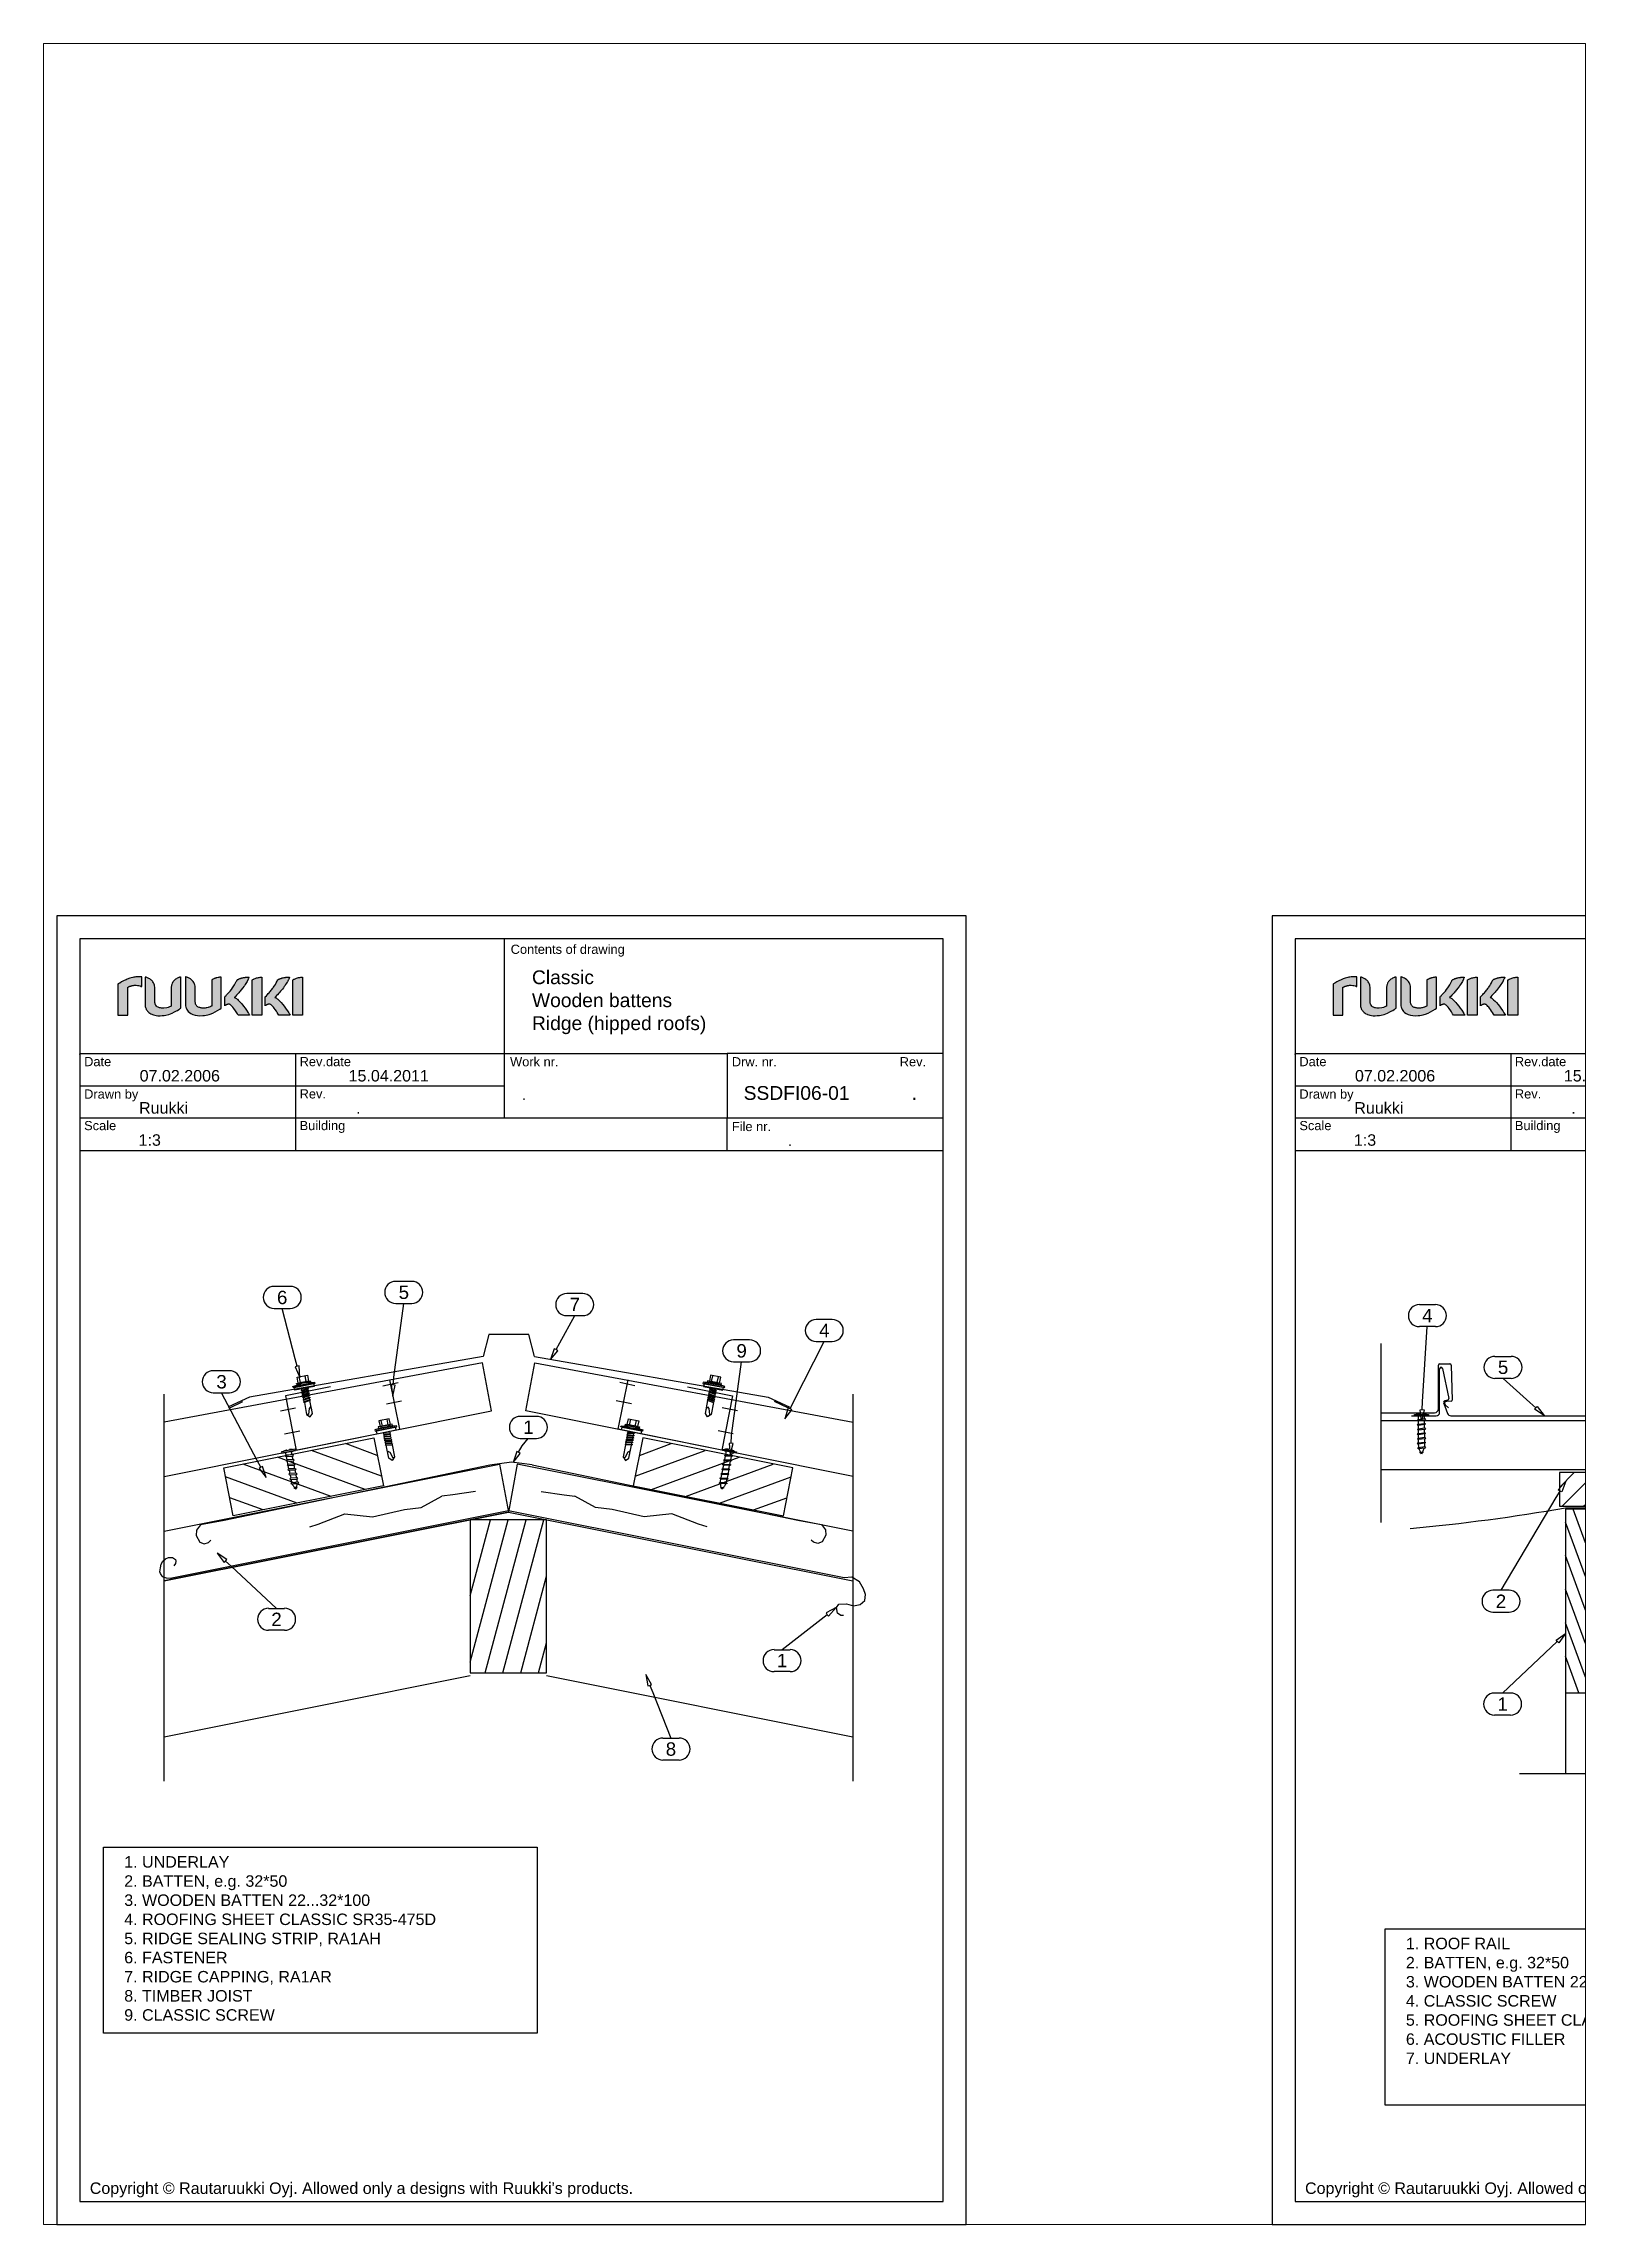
# Paper-space layout 'TSDFI04-03' of a CAD drawing. Extents: x -6 to 203, y -6 to 290.
# The model-space entities are those that its viewports show. They can reach past a viewport. Long polylines and large blocks are cut down to what shows.
import ezdxf
from ezdxf.enums import TextEntityAlignment as Align

# ---------------------------------------------------------------- set-up
doc = ezdxf.new("R2010")
doc.units = 0
doc.header["$LTSCALE"] = 50
doc.header["$PDSIZE"] = 50
doc.linetypes.add('KL', pattern=[4, 2, -2])
doc.linetypes.add('PKL', pattern=[7, 3, -2, 0, -2])
doc.layers.get('0').update_dxf_attribs({"color": 1, "linetype": 'CONTINUOUS', "plot": 0})
doc.layers.add('DET_RAAMIT', color=7, linetype='CONTINUOUS')
doc.layers.add('RUUKKI', color=7, linetype='CONTINUOUS')
doc.styles.add('arial', font='ARIAL.TTF')

psp = doc.layouts.new('TSDFI04-03')

msp = doc.modelspace()

# ---------------------------------------------------------------- texts
at = {"layer": 'DET_RAAMIT', "color": 3, "insert": (6004.7, -111.2), "char_height": 9, "width": 79.464, "attachment_point": 1, "style": 'arial'}
msp.add_mtext('{\\C2;SSDFI06-01}', dxfattribs=at)
at = {"layer": 'RUUKKI', "color": 1, "style": 'arial'}
for s, p in [('Contents of drawing', (5852.5, -24.8)), ('Date', (5573.8, -98.2)), ('Rev.date', (5714.6, -98.2)), ('Work nr.', (5852.1, -98.3)), ('Drw. nr.', (5997, -98.3)), ('Rev.', (6106.7, -98.3)), ('Date', (6367.8, -98.2)), ('Rev.date', (6508.6, -98.2)), ('Drawn by', (5573.8, -119.4)), ('Rev.', (5714.6, -119.3)), ('Drawn by', (6367.8, -119.4)), ('Rev.', (6508.6, -119.3)), ('Scale', (5573.8, -140)), ('Building', (5714.6, -140)), ('File nr.', (5997, -140.6)), ('Scale', (6367.8, -140)), ('Building', (6508.6, -140))]:
    msp.add_text(s, height=6, dxfattribs=at).set_placement(p)
at = {"layer": 'RUUKKI', "color": 2, "style": 'arial'}
for s, p in [('07.02.2006', (5610.1, -108.2)), ('15.04.2011', (5746.6, -108.2)), ('07.02.2006', (6404.1, -108.2)), ('15.04.2011', (6540.6, -108.2)), ('Ruukki', (5609.7, -129.2)), ('Ruukki', (6403.7, -129.2)), ('1:3', (5609.4, -150.2)), ('1:3', (6403.4, -150.2))]:
    msp.add_text(s, height=7.5, dxfattribs=at).set_placement(p)
for s, p in [('5', (5782.7, -246)), ('6', (5703.2, -249.3)), ('7', (5894.4, -253.9)), ('4', (6057.4, -270.9)), ('4', (6451.4, -261.2)), ('9', (6003.4, -284.2)), ('5', (6500.9, -295)), ('3', (5663.6, -304.4)), ('1', (5864.1, -334.1)), ('2', (5699.5, -459.6)), ('2', (6499.5, -447.8)), ('1', (6029.8, -486.6)), ('1', (6500.6, -515)), ('8', (5957.2, -544.4))]:
    msp.add_text(s, height=8.75, dxfattribs=at).set_placement(p, align=Align.MIDDLE)
at = {"layer": 'RUUKKI', "color": 2, "width": 275.263, "attachment_point": 1, "style": 'arial'}
for s, insert, char_height in [('Classic\\PWooden battens\\PRidge (hipped roofs)', (5866.4, -35.6), 9), ('1. UNDERLAY\\P2. BATTEN, e.g. 32*50\\P3. WOODEN BATTEN 22...32*100\\P4. ROOFING SHEET CLASSIC SR35-475D\\P5. RIDGE SEALING STRIP, RA1AH\\P6. FASTENER\\P7. RIDGE CAPPING, RA1AR \\P8. TIMBER JOIST\\P9. CLASSIC SCREW', (5600, -614.4), 7.5), ('1. ROOF RAIL\\P2. BATTEN, e.g. 32*50\\P3. WOODEN BATTEN 22...32*100\\P4. CLASSIC SCREW\\P5. ROOFING SHEET CLASSIC SR35-475D\\P6. ACOUSTIC FILLER\\P7. UNDERLAY', (6437.4, -667.7), 7.5)]:
    msp.add_mtext(s, dxfattribs=dict(at, insert=insert, char_height=char_height))
at = {"layer": 'RUUKKI', "color": 3, "attachment_point": 1, "style": 'arial'}
for insert, char_height, width in [((5751.5, -121.7), 7.5, 63.701), ((5859.7, -112.8), 7.5, 101.747), ((6114.5, -111.2), 9, 16.3), ((6545.5, -121.7), 7.5, 63.701), ((6033.5, -142.9), 7.5, 63.701)]:
    msp.add_mtext('{\\C2;.}', dxfattribs=dict(at, insert=insert, char_height=char_height, width=width))
at = {"layer": 'RUUKKI', "color": 1, "char_height": 7.5, "width": 360.676, "attachment_point": 1, "style": 'arial'}
for insert in [(5577.5, -827.6), (6371.5, -827.6)]:
    msp.add_mtext("Copyright © Rautaruukki Oyj. Allowed only a designs with Ruukki's products.", dxfattribs=dict(at, insert=insert))

# ---------------------------------------------------------------- blocks, each defined once
blk = doc.blocks.new('A$C5E2A67B5')
at = {"layer": 'RUUKKI', "color": 2}
for p, q in [((0, 100), (0, 0)), ((50, 100), (0, 100)), ((50, 0), (50, 100)), ((0, 0), (50, 0))]:
    blk.add_line(p, q, dxfattribs=at)
at = {"layer": 'RUUKKI', "color": 1}
for p, q in [((0, 50.5), (13.3, 100)), ((0, 7), (24.9, 100)), ((9.8, 0), (36.6, 100)), ((21.4, 0), (48.2, 100)), ((33.1, 0), (50, 63.2)), ((44.7, 0), (50, 19.8))]:
    blk.add_line(p, q, dxfattribs=at)
blk = doc.blocks.new('A$C674D3665')
at = {"layer": 'RUUKKI', "color": 5}
for p, q in [((-450, 130.7), (-225, 175.7)), ((-225, 175.7), (0, 130.7)), ((-250, 68.7), (-450, 28.7)), ((0, 28.7), (-200, 68.7))]:
    blk.add_line(p, q, dxfattribs=at)
blk = doc.blocks.new('A$C61656B0E')
at = {"layer": 'RUUKKI', "color": 5}
for p, q in [((-219.2, 207.1), (-225, 175.7)), ((0, 163.3), (-219.2, 207.1)), ((-225, 175.7), (0, 130.7))]:
    blk.add_line(p, q, dxfattribs=at)
blk = doc.blocks.new('A$C587B5B8E')
at = {"layer": 'RUUKKI', "color": 2}
for p, q in [((6.3, 51), (0, 19.6)), ((104.3, 31.4), (6.3, 51)), ((98.1, 0), (104.3, 31.4)), ((0, 19.6), (98.1, 0))]:
    blk.add_line(p, q, dxfattribs=at)
at = {"layer": 'RUUKKI', "color": 1}
for p, q in [((1.3, 26), (47, 42.8)), ((4, 39.6), (24.8, 47.3)), ((11.9, 17.2), (69.2, 38.4)), ((34.1, 12.8), (91.5, 33.9)), ((56.4, 8.3), (103.2, 25.6)), ((78.6, 3.9), (100.4, 11.9))]:
    blk.add_line(p, q, dxfattribs=at)
blk = doc.blocks.new('A$C065B66F2')
at = {"layer": 'RUUKKI', "color": 1, "linetype": 'ByBlock'}
for p, q in [((15.7, -18), (30.6, -20.1)), ((30.6, -20.1), (37.6, -21))]:
    blk.add_line(p, q, dxfattribs=at)
at = {"layer": 'RUUKKI', "color": 1, "linetype": 'KL'}
for p, q in [((51.2, -28.3), (37.6, -21)), ((62.1, -29.7), (51.2, -28.3)), ((83, -34.4), (62.1, -29.7)), ((101, -32.5), (83, -34.4)), ((118.5, -39.2), (101, -32.5)), ((124, -41.1), (118.5, -39.2))]:
    blk.add_line(p, q, dxfattribs=at)
blk = doc.blocks.new('A$C1261239F')
at = {"layer": 'RUUKKI', "color": 2}
for p, q in [((-5.8, -30.5), (-226.7, -74.7)), ((213.5, -74.3), (-5.8, -30.5)), ((-233.5, -70.4), (-233.2, -67.9)), ((-233.2, -71.6), (-233.5, -70.4)), ((-233.2, -67.9), (-232.7, -65.4)), ((-232.7, -65.4), (-231.5, -63.5)), ((-231.5, -63.5), (-229.9, -62)), ((-229.9, -62), (-227.8, -61)), ((-227.8, -61), (-225.3, -61.1)), ((-225.3, -61.1), (-223.2, -62.3)), ((-223.3, -65), (-224.4, -66.4)), ((-223, -63.4), (-223.3, -65)), ((-223.2, -62.3), (-223, -63.4)), ((-232, -73.3), (-233.2, -71.6)), ((-231.4, -73.9), (-232, -73.3)), ((-229.2, -74.6), (-231.4, -73.9)), ((-226.7, -74.7), (-229.2, -74.6)), ((218.5, -73.8), (213.5, -74.3)), ((223.6, -77), (218.5, -73.8)), ((226.2, -81.6), (223.6, -77)), ((227.5, -85.2), (226.2, -81.6)), ((227.1, -89.1), (227.5, -85.2)), ((208.5, -93.8), (210.1, -91.6)), ((209.2, -97.5), (208.5, -93.8)), ((211.5, -98.9), (209.2, -97.5)), ((210.1, -91.6), (215.1, -91.3)), ((213.1, -98.9), (211.5, -98.9)), ((215.1, -91.3), (219.7, -92.7)), ((219.7, -92.7), (224, -91.7)), ((224, -91.7), (227.1, -89.1))]:
    blk.add_line(p, q, dxfattribs=at)
blk = doc.blocks.new('A$C128A7A80')
at = {"layer": 'RUUKKI', "color": 2}
for p, q in [((-118.5, 10.6), (-160.5, 10.6)), ((-160.5, 10.6), (-160.5, -109.4)), ((-118.5, -109.4), (-118.5, 10.6)), ((-160.5, -109.4), (-118.5, -109.4))]:
    blk.add_line(p, q, dxfattribs=at)
at = {"layer": 'RUUKKI', "color": 1}
for p, q in [((-119.9, -109.4), (-160.5, 2.2)), ((-118.5, -91.3), (-155.5, 10.6)), ((-118.5, -69.4), (-147.6, 10.6)), ((-118.5, -47.4), (-139.6, 10.6)), ((-118.5, -25.5), (-131.6, 10.6)), ((-118.5, -3.6), (-123.6, 10.6)), ((-127.8, -109.4), (-160.5, -19.7)), ((-135.8, -109.4), (-160.5, -41.7)), ((-143.8, -109.4), (-160.5, -63.6)), ((-151.8, -109.4), (-160.5, -85.5))]:
    blk.add_line(p, q, dxfattribs=at)
blk = doc.blocks.new('A$C6C7A4F1E')
at = {"layer": 'RUUKKI', "color": 2}
for p, q in [((50, 22), (0, 22)), ((0, 22), (0, 0)), ((50, 0), (50, 22)), ((0, 0), (50, 0))]:
    blk.add_line(p, q, dxfattribs=at)
at = {"layer": 'RUUKKI', "color": 1}
for p, q in [((9.7, 22), (0, 12.3)), ((23.8, 22), (1.8, 0)), ((38, 22), (16, 0)), ((50, 19.9), (30.1, 0)), ((50, 5.7), (44.3, 0))]:
    blk.add_line(p, q, dxfattribs=at)
blk = doc.blocks.new('A$C0108263C')
at = {"layer": 'RUUKKI', "color": 1}
for points in [[(23, 56.5), (24.5, 58), (17.5, 58), (19, 56.5)], [(23, -39), (21, -42), (19, -39)]]:
    blk.add_lwpolyline(points, dxfattribs=at)
blk.add_lwpolyline([(23, -39), (23, 56.5), (19, 56.5), (19, -39)], close=True, dxfattribs=at)
blk = doc.blocks.new('A$C5EB86926')
at = {"layer": 'RUUKKI', "color": 2}
for p, q in [((0.4, -85.1), (-13.8, -87.1)), ((13.9, -87), (0.4, -85.1)), ((-13.8, -87.1), (-187.5, -123.2)), ((13.9, -87), (187.5, -123.1)), ((-202.9, -126), (-205.5, -129.5)), ((-187.5, -123.2), (-202.9, -126)), ((187.5, -123.1), (202.9, -125.9)), ((202.9, -125.9), (205.5, -129.4)), ((-205.5, -129.5), (-205.6, -133)), ((-205.6, -133), (-203.4, -137.4)), ((-203.4, -137.4), (-200.4, -138.5)), ((-200.4, -138.5), (-197.7, -137.6)), ((-197.7, -137.6), (-196.1, -136.1)), ((197.7, -137.5), (196.1, -136.1)), ((200.5, -138.4), (197.7, -137.5)), ((203.4, -137.3), (200.5, -138.4)), ((205.6, -132.9), (203.4, -137.3)), ((205.5, -129.4), (205.6, -132.9))]:
    blk.add_line(p, q, dxfattribs=at)
blk = doc.blocks.new('ruukki_dwg')
at = {"layer": 'RUUKKI'}
for points in [[(-27.9, 99.7), (-27.9, 57.3), (-14.6, 57.3), (-14.6, 95.4), (-14, 95.7), (-13.7, 95.9), (-13.4, 96), (-13.1, 96.2), (-12.8, 96.3), (-12.5, 96.4), (-12.1, 96.6), (-11.5, 96.8), (-11.1, 96.9), (-10.8, 97), (-10.4, 97.1), (-10.1, 97.2), (-9.8, 97.3), (-9.1, 97.5), (-8.4, 97.6), (-7.4, 97.8), (-6.7, 97.9), (-5.8, 98.1), (-4.9, 98.1), (-3.3, 98.1), (-1.1, 98), (0.3, 97.8), (2.3, 97.3), (3.8, 96.6), (4.2, 96.4), (4.3, 96.4), (4.4, 96.4), (4.4, 96.4), (4.4, 109.6), (4.2, 109.7), (3.9, 109.7), (3.7, 109.7), (2.4, 109.7), (1.3, 109.7), (0.1, 109.7), (-1, 109.6), (-2.1, 109.5), (-3.6, 109.4), (-5.1, 109.2), (-6.5, 109), (-7.8, 108.8), (-9.9, 108.3), (-11.5, 107.8), (-13, 107.3), (-14.2, 106.9), (-15.4, 106.4), (-16.9, 105.7), (-18.1, 105.2), (-19.4, 104.5), (-23, 102.6), (-25.5, 101.1), (-26.5, 100.5), (-27.3, 100), (-27.6, 99.9), (-27.9, 99.7)], [(9.1, 109.3), (9.1, 72.2), (9.1, 70.8), (9.3, 69.4), (9.6, 68.1), (10, 66.9), (10.3, 66.1), (10.7, 65.4), (11.1, 64.6), (11.8, 63.6), (12.3, 63), (13.4, 61.8), (14.3, 61), (15.6, 60.1), (16.6, 59.4), (18.1, 58.7), (18.9, 58.3), (20.4, 57.8), (22.1, 57.3), (24.2, 56.9), (26.3, 56.7), (29.3, 56.7), (32, 56.9), (35, 57.2), (37.3, 57.6), (41.4, 58.6), (45.8, 60.2), (49.1, 61.9), (51.7, 63.3), (53, 64), (54.8, 65.1), (56, 65.8), (56.9, 66.4), (57.6, 66.9), (57.8, 67), (57.8, 88.2), (57.8, 109.5), (57.1, 109.3), (56.5, 109.1), (55.8, 108.9), (55.5, 108.8), (54.8, 108.6), (53.9, 108.2), (52.7, 107.7), (51.6, 107), (50.5, 106.3), (49.9, 105.9), (49.2, 105.2), (48.7, 104.8), (48.1, 104.1), (47.6, 103.6), (47.2, 103.1), (46.9, 102.5), (46.5, 102), (46.3, 101.7), (45.9, 100.8), (45.3, 99.2), (45, 98.2), (44.8, 97.1), (44.6, 96), (44.6, 95.3), (44.6, 94.5), (44.6, 69.8), (43.4, 69.2), (42.1, 68.7), (40.4, 68.1), (38.4, 67.6), (34.6, 67.1), (33.3, 67.1), (31.3, 67.2), (29.8, 67.4), (28.7, 67.6), (27.7, 67.9), (26.7, 68.3), (25.4, 69), (24.6, 69.8), (23.7, 70.9), (23.2, 71.7), (22.8, 72.7), (22.5, 73.7), (22.4, 74.3), (22.3, 74.9), (22.3, 75.6), (22.3, 76.2), (22.3, 76.6), (22.3, 94.3), (22.2, 95.5), (22, 97.3), (21.7, 98.4), (21.3, 99.7), (20.6, 101.2), (19.6, 102.9), (19, 103.7), (18.6, 104.1), (17.9, 104.9), (16.9, 105.7), (16.4, 106.1), (15.3, 106.8), (14.1, 107.5), (13.2, 107.9), (12.3, 108.3), (11.4, 108.7), (10.7, 108.9), (10.1, 109.1), (9.7, 109.1), (9.4, 109.2), (9.1, 109.3)], [(64, 109.5), (64, 72.2), (64, 71.3), (64.1, 70.3), (64.4, 68.5), (64.8, 67.3), (65.2, 66.1), (65.8, 65), (66.7, 63.6), (67.7, 62.4), (69.2, 61), (71.2, 59.6), (73.8, 58.3), (77, 57.3), (80.3, 56.8), (83.6, 56.7), (87.5, 56.9), (89.9, 57.2), (92.2, 57.6), (94.3, 58.1), (95.9, 58.5), (97.4, 59), (101, 60.4), (104.3, 62), (107.6, 63.8), (110.6, 65.7), (112.6, 67), (112.6, 109.2), (112.2, 109.2), (111.7, 109.1), (111.2, 109.1), (110.8, 109.1), (110.1, 109), (109.1, 108.8), (108.6, 108.7), (108.1, 108.6), (106.5, 108.2), (105.8, 108.1), (105.1, 107.9), (104.5, 107.7), (104.2, 107.6), (104, 107.5), (103.4, 107.3), (103.1, 107.2), (102.6, 107), (102.2, 106.8), (101.7, 106.6), (100.8, 106.1), (100.3, 105.8), (100, 105.6), (99.7, 105.5), (99.5, 105.3), (99.5, 69.8), (98.9, 69.5), (98, 69.1), (97.3, 68.8), (96.3, 68.4), (95.6, 68.2), (94.6, 67.9), (92.9, 67.5), (91.9, 67.3), (90.7, 67.2), (89.8, 67.1), (88.5, 67.1), (87.2, 67.1), (86.2, 67.2), (85.3, 67.3), (84.4, 67.4), (83.3, 67.7), (82.3, 68), (81.2, 68.5), (80.5, 68.9), (79.8, 69.4), (79.5, 69.7), (78.8, 70.4), (78.4, 71), (78, 71.9), (77.7, 72.6), (77.5, 73.2), (77.3, 74.3), (77.2, 75.2), (77.2, 76.2), (77.2, 76.5), (77.2, 94.5), (77.1, 95.3), (77, 96.8), (76.6, 98.5), (76.3, 99.5), (75.8, 100.8), (75.2, 102), (74.3, 103.3), (73.2, 104.6), (72, 105.7), (70.5, 106.8), (69, 107.7), (67.8, 108.2), (66.6, 108.7), (66, 108.9), (65.3, 109.1), (64.3, 109.4), (64, 109.5)], [(117.3, 82.4), (118, 83.1), (119.1, 84.2), (119.7, 84.9), (120.6, 85.9), (122.5, 88), (124.5, 90.3), (126.3, 92.5), (128, 94.7), (130.5, 98.7), (132, 101.2), (132.9, 103), (133.5, 104.2), (134, 105.3), (134.3, 105.5), (134.8, 105.8), (135.3, 106), (135.9, 106.4), (136.4, 106.6), (137, 106.8), (137.6, 107.1), (138.3, 107.4), (138.7, 107.5), (139, 107.6), (139.5, 107.7), (139.9, 107.9), (140.3, 108), (140.8, 108.1), (141.2, 108.2), (141.7, 108.3), (142.7, 108.5), (143.4, 108.7), (144.2, 108.8), (144.9, 108.8), (145.6, 108.9), (146.3, 109), (148.5, 109.1), (149.8, 109.2), (150.1, 109.2), (150.3, 109.2), (150.3, 109), (150.2, 108.8), (150, 108.3), (149.6, 107.4), (149.3, 106.7), (149, 106), (148.8, 105.7), (147.6, 103.4), (146.8, 101.9), (145.8, 100.3), (145, 99), (143.9, 97.4), (143.1, 96.4), (141.9, 94.7), (139.2, 91.3), (138.1, 89.9), (137.4, 89.1), (136.4, 87.9), (134.3, 85.6), (133.2, 84.5), (132.2, 83.5), (130.8, 82.1), (130.2, 81.6), (130.6, 81.5), (131.4, 81.2), (131.7, 81), (132.4, 80.6), (133.4, 79.9), (134.2, 79.3), (134.4, 79.1), (135.6, 78), (136.6, 76.9), (138.7, 74.6), (140.3, 72.8), (142.9, 69.7), (144.8, 67.1), (146.8, 64.2), (149.1, 60.8), (149.4, 60.4), (150, 59.3), (150.4, 58.6), (150.9, 57.8), (151, 57.5), (151.1, 57.3), (135.7, 57.3), (134.4, 59.4), (132.9, 61.8), (132, 63.2), (129.7, 66.4), (128.3, 68.2), (126.8, 69.9), (125.7, 71), (124.9, 71.6), (124.4, 71.9), (124.1, 72), (123.9, 72.1), (123.8, 72.2), (123.5, 72.2), (123.2, 72.3), (123, 72.3), (122.8, 72.3), (122.6, 72.3), (122.1, 72.3), (121.9, 72.3), (121.6, 72.2), (121.1, 72.1), (120.8, 72), (120.5, 72), (120.4, 71.9), (120.1, 71.8), (119.8, 71.7), (119.6, 71.6), (119.3, 71.5), (119, 71.3), (118.8, 71.2), (118.5, 71), (118.3, 70.9), (117.8, 70.6), (117.8, 70.6), (117.7, 70.5), (117.5, 70.5), (117.3, 70.3), (117.3, 82.4)], [(154.5, 105.3), (155, 105.6), (155.6, 106), (156.2, 106.3), (156.8, 106.6), (157.2, 106.8), (158.7, 107.4), (159.6, 107.7), (160.5, 108), (161.9, 108.3), (163.1, 108.6), (164.2, 108.8), (165.4, 109), (166.6, 109.1), (167.1, 109.1), (167.7, 109.2), (167.7, 57.3), (154.5, 57.3), (154.5, 105.3)], [(172.4, 82.4), (173.8, 83.9), (175.4, 85.6), (176.3, 86.7), (177.5, 88), (178.6, 89.1), (179.6, 90.3), (180.5, 91.4), (181.3, 92.5), (182.1, 93.5), (182.7, 94.3), (183.2, 95), (184.8, 97.4), (186, 99.3), (187, 101.2), (188.3, 103.6), (188.8, 104.8), (189.1, 105.3), (189.2, 105.4), (189.5, 105.6), (189.7, 105.7), (190, 105.9), (190.5, 106.2), (191.2, 106.5), (191.7, 106.7), (192.3, 107), (193, 107.2), (193.7, 107.5), (194.5, 107.7), (194.9, 107.9), (195.4, 108), (195.8, 108.1), (196.3, 108.2), (196.8, 108.3), (197.8, 108.5), (198.5, 108.7), (199.6, 108.8), (200.3, 108.9), (201, 108.9), (201.4, 109), (202.4, 109), (203.6, 109.1), (204, 109.1), (204.8, 109.2), (205.2, 109.2), (205.4, 109.2), (205.3, 109), (205.3, 109), (205.2, 108.8), (205.1, 108.5), (205, 108.3), (204.9, 108), (204.8, 107.7), (204.7, 107.4), (204.5, 107.1), (204.4, 106.7), (204.2, 106.4), (203.7, 105.3), (203.5, 104.9), (203.3, 104.5), (203.1, 104.1), (203, 103.9), (202.8, 103.6), (202.4, 102.8), (202, 102.2), (201.3, 101), (200, 99), (199.2, 97.8), (198.2, 96.4), (196.9, 94.7), (195.5, 92.8), (194.3, 91.3), (193.1, 89.9), (192.1, 88.7), (190.8, 87.2), (188.8, 85.1), (187.8, 84), (186.3, 82.6), (185.8, 82.1), (185.3, 81.6), (186, 81.4), (186.6, 81.1), (187, 81), (187.5, 80.6), (188, 80.2), (188.6, 79.8), (189.2, 79.3), (190.1, 78.4), (192.1, 76.5), (193.8, 74.6), (196.1, 71.9), (197.9, 69.7), (200.7, 65.8), (202.4, 63.5), (204.2, 60.8), (205.3, 58.9), (206.2, 57.3), (190.8, 57.3), (189.9, 58.8), (188.5, 61), (187.4, 62.7), (185.8, 65.1), (184.4, 66.9), (183.4, 68.2), (182.4, 69.3), (181.3, 70.4), (180.4, 71.3), (179.8, 71.8), (179.2, 72), (178.6, 72.2), (178, 72.3), (177.6, 72.3), (176.9, 72.3), (176.4, 72.2), (175.7, 72), (175.1, 71.8), (174.7, 71.6), (174.1, 71.3), (173.5, 71), (173.1, 70.8), (172.7, 70.5), (172.4, 70.4), (172.4, 70.3), (172.4, 82.4)], [(209.6, 105.3), (210.1, 105.6), (210.7, 106), (211.3, 106.3), (211.9, 106.6), (212.8, 107), (213.8, 107.4), (214.7, 107.7), (216.3, 108.2), (217.6, 108.5), (219.3, 108.8), (220.5, 109), (221.5, 109.1), (222.4, 109.1), (222.8, 109.2), (222.8, 57.3), (209.6, 57.3), (209.6, 105.3)]]:
    blk.add_lwpolyline(points, dxfattribs=at)
blk = doc.blocks.new('A$C498A7D0F')
at = {"layer": 'RUUKKI', "color": 7}
for p, q in [((208.1, 20.4), (0, -18.4)), ((214, -11), (208.1, 20.4)), ((0, -53.9), (214, -11))]:
    blk.add_line(p, q, dxfattribs=at)
blk = doc.blocks.new('A$C79D7468B')
at = {"layer": 'RUUKKI', "color": 3, "ltscale": 25}
for p, q in [((29.3, -6), (35.8, 26.3)), ((74.6, 21.6), (104, 15.7)), ((104, 15.7), (97, -19.6)), ((97, -19.6), (29.3, -6))]:
    blk.add_line(p, q, dxfattribs=at)
at = {"layer": 'RUUKKI', "ltscale": 25}
for p, q in [((40.3, 22.4), (30.4, 24.4)), ((38, 10.6), (28.1, 12.6)), ((107.2, 5.9), (97.3, 7.9)), ((104.5, -9.1), (94.6, -7.1))]:
    blk.add_line(p, q, dxfattribs=at)
blk = doc.blocks.new('A$C6DDE1687')
at = {"layer": 'RUUKKI', "color": 1}
for p, q in [((15.7, 2.8), (10.3, 3.1)), ((15.8, 3.6), (16.5, 7.3)), ((24.5, 0.3), (19.4, 2.1)), ((19.5, 2.8), (20.3, 6.6)), ((13.5, -8.2), (13.7, -7.4)), ((13.8, -6.7), (14, -5.9)), ((14.1, -5.2), (14.2, -4.4)), ((14.4, -3.7), (14.5, -2.9)), ((14.7, -2.2), (14.8, -1.5)), ((15, -0.7), (15, -0.6)), ((17.2, -9.4), (17.3, -8.7)), ((17.4, -7.9), (17.6, -7.2)), ((17.7, -6.4), (17.9, -5.7)), ((18, -4.9), (18.2, -4.2)), ((18.3, -3.5), (18.5, -2.7)), ((18.6, -2), (18.7, -1.3))]:
    blk.add_line(p, q, dxfattribs=at)
for points in [[(24.3, -0.4), (24.5, 0.3), (10.3, 3.1), (10.1, 2.3)], [(23.2, -2.2), (23.6, -0.3), (10.9, 2.2), (10.5, 0.3)], [(22, 1.6), (22.2, 2.3), (13.2, 4.1), (13, 3.3)], [(21, 2.5), (21.8, 6.3), (15, 7.6), (14.3, 3.8)], [(17.5, -10), (17.2, -9.4), (13.5, -8.2), (12.9, -8.4), (13.4, -8.9), (17, -10.2)], [(17.8, -8.5), (17.4, -7.9), (13.8, -6.7), (13.2, -6.9), (13.7, -7.4), (17.3, -8.7)], [(18.1, -7), (17.7, -6.4), (14.1, -5.2), (13.5, -5.4), (14, -5.9), (17.6, -7.2)], [(18.4, -5.5), (18, -4.9), (14.4, -3.7), (13.8, -3.9), (14.2, -4.4), (17.9, -5.7)], [(18.7, -4), (18.3, -3.5), (14.7, -2.2), (14.1, -2.4), (14.5, -2.9), (18.2, -4.2)], [(19, -2.5), (18.6, -2), (15, -0.7), (14.4, -0.9), (14.8, -1.5), (18.5, -2.7)]]:
    blk.add_lwpolyline(points, close=True, dxfattribs=at)
for points in [[(17, -10.2), (15.5, -18.1), (13.2, -19.6), (11.7, -17.3), (13.4, -8.9)], [(12.2, -14.7), (13, -12.9), (13.9, -14), (14.3, -18.1), (15.4, -18.1)], [(13.5, -8.2), (13.5, -8.1)], [(17.2, -9.3), (17.2, -9.4)]]:
    blk.add_lwpolyline(points, dxfattribs=at)
blk = doc.blocks.new('A$C046850C0')
at = {"layer": 'RUUKKI', "color": 1}
for p, q in [((53.5, -14), (54, -11.8)), ((57.4, -14.2), (57.8, -12)), ((52.3, -20), (52.8, -17.8)), ((52.9, -17), (53.4, -14.8)), ((56.2, -20.2), (56.6, -18)), ((56.8, -17.2), (57.2, -15))]:
    blk.add_line(p, q, dxfattribs=at)
for points in [[(52.2, -7.2), (61.1, -8.9), (60.9, -9.9), (52, -8.1)], [(58, -14.6), (57.4, -15), (53.2, -14.8), (52.7, -14.4), (53.3, -14), (57.6, -14.2)], [(58.6, -11.7), (58, -12.1), (53.8, -11.8), (53.3, -11.4), (53.9, -11), (58.2, -11.2)], [(55.6, -26.6), (55, -27), (50.8, -26.8), (50.3, -26.3), (51, -25.9), (55.2, -26.2)], [(56.2, -23.6), (55.6, -24), (51.4, -23.8), (50.9, -23.3), (51.6, -22.9), (55.8, -23.2)], [(56.8, -20.6), (56.2, -21), (52, -20.8), (51.5, -20.3), (52.1, -20), (56.4, -20.2)], [(57.4, -17.6), (56.8, -18), (52.6, -17.8), (52.1, -17.3), (52.7, -17), (57, -17.2)], [(55, -29.6), (54.4, -30), (50.3, -29.7), (49.8, -29.3), (50.4, -28.9), (54.6, -29.2)], [(52.9, -32.5), (52.5, -32.8), (51.2, -32.7), (50.8, -32.4), (51.3, -32.1), (52.6, -32.2)]]:
    blk.add_lwpolyline(points, close=True, dxfattribs=at)
for points in [[(56, -7.9), (55.9, -7.2, 0.08871), (53.4, -7.4, 0.082321)], [(54.1, -11), (54.4, -9.6, 0.414214), (53.6, -8.5)], [(59.9, -8.7, 0.08871), (57.7, -7.6), (57.3, -8.2)], [(58, -11.2), (58.1, -10.4, -0.414214), (59.3, -9.6)], [(50.7, -28.9, -0.048189), (50.9, -27), (51, -26.8)], [(54.8, -27), (54.7, -27.8, -0.035659), (54.3, -29.1, -0.035659)], [(51.2, -32.2), (51, -31.4, -0.041911), (50.8, -29.8)], [(54, -30, -0.053388), (52.9, -31.8), (52.6, -32.2)]]:
    blk.add_lwpolyline(points, format="xyb", dxfattribs=at)
for points in [[(50.9, -27), (51, -26.8)], [(51.1, -25.9), (51.6, -23.8)], [(51.7, -23), (52.2, -20.8)], [(52.8, -17.8), (52.8, -17.9)], [(54.8, -27), (54.7, -27.8)], [(55.4, -24), (55, -26.2)], [(56, -21), (55.6, -23.2)], [(56.6, -18.1), (56.6, -18)], [(51.6, -33.5), (51.4, -32.7)], [(52.2, -32.8), (51.6, -33.5)]]:
    blk.add_lwpolyline(points, dxfattribs=at)
blk = doc.blocks.new('A$C629D4655')
at = {"layer": 'RUUKKI', "color": 1}
for p, q in [((41.9, -5.8), (47.3, -6.1)), ((45.5, -14.6), (45.7, -13.9)), ((45.8, -13.1), (46, -12.4)), ((46.1, -11.6), (46.3, -10.9)), ((46.4, -10.1), (46.6, -9.5)), ((47.4, -5.4), (48.1, -1.6)), ((49.4, -14.9), (49.5, -14.1)), ((49.7, -13.4), (49.8, -12.6)), ((50, -11.9), (50.1, -11.1)), ((50.3, -10.4), (50.3, -10.2)), ((51, -6.9), (56.1, -8.6)), ((51.1, -6.1), (51.9, -2.4)), ((44.9, -17.6), (45.1, -16.9)), ((45.2, -16.1), (45.4, -15.4)), ((48.8, -17.8), (48.9, -17.1)), ((49.1, -16.3), (49.2, -15.6))]:
    blk.add_line(p, q, dxfattribs=at)
for points in [[(41.7, -6.6), (41.9, -5.8), (56.1, -8.6), (55.9, -9.4)], [(42.1, -8.6), (42.5, -6.7), (55.2, -9.2), (54.8, -11.1)], [(44.6, -5.6), (44.8, -4.8), (53.8, -6.6), (53.6, -7.4)], [(45.3, -13.5), (45.8, -13.1), (49.7, -13.4), (50.1, -13.8), (49.5, -14.1), (45.7, -13.9)], [(45.6, -12), (46.1, -11.6), (50, -11.9), (50.4, -12.3), (49.8, -12.6), (46, -12.4)], [(45.9, -5.1), (46.7, -1.3), (53.4, -2.7), (52.6, -6.4)], [(45.9, -10.5), (46.4, -10.1), (50.3, -10.4), (50.7, -10.8), (50.1, -11.1), (46.3, -10.9)], [(44.4, -18), (44.9, -17.6), (48.8, -17.8), (49.3, -18.2), (48.6, -18.6), (44.8, -18.4)], [(44.7, -16.5), (45.2, -16.1), (49.1, -16.3), (49.6, -16.7), (48.9, -17.1), (45.1, -16.9)], [(45, -15), (45.5, -14.6), (49.4, -14.9), (49.9, -15.3), (49.2, -15.6), (45.4, -15.4)]]:
    blk.add_lwpolyline(points, close=True, dxfattribs=at)
for points in [[(44.8, -18.4), (43.2, -26.2), (44.7, -28.5), (47, -27), (48.6, -18.6)], [(47.5, -24.4), (47.5, -22.4), (46.3, -23.1), (44.3, -26.8), (43.3, -26.3)], [(45, -17.5), (44.9, -17.6)], [(48.8, -17.8), (48.8, -17.7)]]:
    blk.add_lwpolyline(points, dxfattribs=at)
blk = doc.blocks.new('A$C43BA0A33')
at = {"layer": 'RUUKKI', "color": 7}
for p, q in [((37.7, 7.6), (37.7, 36.2)), ((38.5, 37), (45.2, 37)), ((46, 36.2), (46.7, 13.2)), ((0, 5), (35.1, 5)), ((42.1, 10.3), (44.2, 8.3)), ((46.1, 12.6), (42.9, 12.4))]:
    blk.add_line(p, q, dxfattribs=at)
for centre, radius, start, end in [((38.5, 36.2), 0.825, 90, 180), ((45.2, 36.2), 0.825, 1.339, 90), ((35.1, 7.6), 2.57, 270, 360), ((42.9, 11.2), 1.26, 92.2765, 226.339), ((46, 13.2), 0.631, 272.2765, 1.9487)]:
    blk.add_arc(centre, radius, start, end, dxfattribs=at)
blk = doc.blocks.new('A$C01091761')
at = {"layer": 'RUUKKI', "color": 7}
for p, q in [((-5.7, 1.1), (-5.7, 25.5)), ((-3.8, 25.7), (0.3, 6.1)), ((-5.7, -3), (-5.7, 1.1)), ((-3.1, 3.3), (-2.2, 1.1)), ((-0.4, 5), (-2.3, 4.6)), ((-2.2, 1.1), (-0.5, -3.8)), ((-24, -5.3), (-7.9, -5.3)), ((1.6, -5.3), (158.6, -5.3)), ((158.6, -5.3), (316.9, -5.3)), ((321.9, -5.3), (340.1, -5.3))]:
    blk.add_line(p, q, dxfattribs=at)
for centre, radius, start, end in [((-4.7, 25.5), 0.971, 11.7258, 180), ((-2.1, 3.6), 0.971, 101.8112, 200), ((-0.6, 5.9), 0.971, 281.8112, 11.7258), ((-7.9, -3), 2.23, 270, 0), ((1.6, -3), 2.23, 200, 270)]:
    blk.add_arc(centre, radius, start, end, dxfattribs=at)
blk = doc.blocks.new('A$C05A31E69')
at = {"layer": 'RUUKKI'}
blk.add_line((46.5, 3), (41.6, 3), dxfattribs=at)
blk.add_blockref('A$C01091761', (-275.4, 8.3), dxfattribs=at)
blk = doc.blocks.new('A$C5DC1080E')
at = {"layer": 'RUUKKI', "color": 2}
for p, q in [((-21, 121), (21, 121)), ((244.8, 103.2), (249.5, 101.5)), ((249.5, 101.5), (252.2, 99.2)), ((248, 91.3), (245.6, 92.4)), ((251.6, 91.8), (248, 91.3)), ((253, 95.2), (251.6, 91.8)), ((252.2, 99.2), (253, 95.2))]:
    blk.add_line(p, q, dxfattribs=at)
for centre, start, end in [((-225, 1268), 275.0425, 280.0849), ((225, 1268), 259.9151, 264.9575), ((225, 1268), 264.9575, 270), ((225, 1268), 270, 270.9729)]:
    blk.add_arc(centre, 1165, start, end, dxfattribs=at)
blk = doc.blocks.new('A$C2AD80F09')
at = {"layer": 'RUUKKI', "color": 1}
for p, q in [((4.5, -5.4), (4.5, -3.2)), ((4.5, -8.5), (4.5, -6.3)), ((4.5, -11.5), (4.5, -9.3)), ((8.3, -4.9), (8.3, -2.7)), ((8.3, -8), (8.3, -5.7)), ((8.3, -11), (8.3, -8.8))]:
    blk.add_line(p, q, dxfattribs=at)
for points in [[(1.9, 1), (10.9, 1), (10.9, 0), (1.9, 0)], [(9, -2.2), (8.5, -2.7), (4.3, -3.3), (3.7, -2.9), (4.3, -2.4), (8.5, -1.8)], [(9, -5.2), (8.5, -5.7), (4.3, -6.3), (3.7, -6), (4.3, -5.5), (8.5, -4.9)], [(9, -8.3), (8.5, -8.8), (4.3, -9.4), (3.7, -9), (4.3, -8.5), (8.5, -7.9)], [(9, -11.3), (8.5, -11.8), (4.3, -12.4), (3.7, -12.1), (4.3, -11.6), (8.5, -11)], [(9, -14.4), (8.5, -14.9), (4.3, -15.4), (3.7, -15.1), (4.3, -14.6), (8.5, -14)], [(9, -17.4), (8.5, -17.9), (4.3, -18.5), (3.7, -18.2), (4.3, -17.7), (8.5, -17.1)], [(9, -20.5), (8.5, -21), (4.4, -21.5), (3.8, -21.2), (4.4, -20.7), (8.5, -20.1)], [(7.5, -23.7), (7.1, -24.1), (5.8, -24.3), (5.4, -24), (5.8, -23.7), (7.1, -23.5)]]:
    blk.add_lwpolyline(points, close=True, dxfattribs=at)
for points in [[(5.7, 1), (5.5, 1.7, 0.08871), (3.1, 1, 0.082321)], [(9.7, 1, 0.08871), (7.3, 1.7), (7.1, 1)], [(4.5, -2.4), (4.5, -1, 0.414214), (3.5, 0)], [(8.3, -1.9), (8.3, -1, -0.414214), (9.3, 0)], [(4.7, -20.7, -0.048189), (4.5, -18.7), (4.5, -18.5)], [(5.8, -23.7), (5.5, -23, -0.041911), (4.9, -21.5)], [(8, -21, -0.053388), (7.3, -23), (7.1, -23.5)], [(8.3, -17.9), (8.3, -18.7, -0.035659), (8.2, -20.2, -0.035659)]]:
    blk.add_lwpolyline(points, format="xyb", dxfattribs=at)
for points in [[(4.5, -9.3), (4.5, -9.4)], [(4.5, -14.6), (4.5, -12.4)], [(8.3, -8.9), (8.3, -8.8)], [(8.3, -11.8), (8.3, -14)], [(4.5, -17.6), (4.5, -15.4)], [(4.5, -18.7), (4.5, -18.5)], [(6.4, -25), (6, -24.2)], [(6.8, -24.1), (6.4, -25)], [(8.3, -14.9), (8.3, -17.1)], [(8.3, -17.9), (8.3, -18.7)]]:
    blk.add_lwpolyline(points, dxfattribs=at)
blk = doc.blocks.new('A$C4A390CEE')
at = {"layer": 'RUUKKI', "color": 3, "ltscale": 25}
for p, q in [((-26.9, 34.3), (-30.7, 19.8)), ((-0.9, 34.3), (-26.9, 34.3)), ((2.8, 19.8), (-0.9, 34.3)), ((-30.7, 19.8), (-183.4, -6.6)), ((2.8, 19.8), (155.6, -6.6)), ((-183.4, -6.6), (-197.1, -12.9)), ((-197.1, -12.9), (-196.6, -13.8)), ((-196.6, -13.8), (-187.6, -9.6)), ((155.6, -6.6), (169.2, -12.9)), ((168.8, -13.8), (159.7, -9.6)), ((169.2, -12.9), (168.8, -13.8))]:
    blk.add_line(p, q, dxfattribs=at)

# ---------------------------------------------------------------- hatches: boundary and pattern name
at = {"layer": 'RUUKKI'}
h = msp.add_hatch(color=256, dxfattribs=at)
h.paths.add_polyline_path([(5595.9, -44.6), (5595.9, -65), (5602.2, -65), (5602.2, -46.7), (5602.5, -46.5), (5602.7, -46.4), (5602.8, -46.4), (5603, -46.3), (5603.1, -46.2), (5603.3, -46.2), (5603.5, -46.1), (5603.8, -46), (5603.9, -45.9), (5604.1, -45.9), (5604.3, -45.8), (5604.4, -45.8), (5604.6, -45.8), (5604.9, -45.7), (5605.3, -45.6), (5605.7, -45.5), (5606.1, -45.4), (5606.5, -45.4), (5606.9, -45.4), (5607.7, -45.4), (5608.7, -45.4), (5609.4, -45.5), (5610.4, -45.7), (5611.1, -46.1), (5611.3, -46.2), (5611.4, -46.2), (5611.4, -46.2), (5611.4, -46.2), (5611.4, -39.8), (5611.3, -39.8), (5611.2, -39.8), (5611.1, -39.8), (5610.5, -39.8), (5609.9, -39.8), (5609.3, -39.8), (5608.8, -39.8), (5608.3, -39.9), (5607.6, -39.9), (5606.9, -40), (5606.2, -40.1), (5605.5, -40.2), (5604.5, -40.5), (5603.8, -40.7), (5603, -41), (5602.5, -41.2), (5601.9, -41.4), (5601.1, -41.7), (5600.6, -41.9), (5599.9, -42.3), (5598.2, -43.2), (5597, -43.9), (5596.5, -44.2), (5596.1, -44.4), (5596, -44.5)])
h.paths.add_polyline_path([(5613.7, -40), (5613.7, -57.8), (5613.7, -58.5), (5613.8, -59.2), (5613.9, -59.8), (5614.1, -60.4), (5614.2, -60.8), (5614.4, -61.1), (5614.6, -61.5), (5614.9, -61.9), (5615.2, -62.3), (5615.7, -62.8), (5616.1, -63.2), (5616.8, -63.7), (5617.3, -64), (5618, -64.3), (5618.4, -64.5), (5619.1, -64.8), (5619.9, -65), (5620.9, -65.2), (5621.9, -65.3), (5623.4, -65.3), (5624.7, -65.2), (5626.1, -65), (5627.2, -64.9), (5629.2, -64.3), (5631.3, -63.6), (5632.9, -62.8), (5634.1, -62.1), (5634.8, -61.8), (5635.6, -61.3), (5636.2, -60.9), (5636.6, -60.6), (5637, -60.4), (5637.1, -60.3), (5637.1, -50.1), (5637.1, -39.9), (5636.7, -40), (5636.4, -40.1), (5636.1, -40.2), (5636, -40.2), (5635.7, -40.3), (5635.2, -40.5), (5634.6, -40.8), (5634.1, -41.1), (5633.5, -41.4), (5633.3, -41.6), (5632.9, -41.9), (5632.7, -42.2), (5632.4, -42.5), (5632.2, -42.7), (5632, -43), (5631.8, -43.2), (5631.6, -43.5), (5631.6, -43.6), (5631.3, -44.1), (5631.1, -44.8), (5630.9, -45.3), (5630.8, -45.8), (5630.7, -46.4), (5630.7, -46.7), (5630.7, -47.1), (5630.7, -59), (5630.1, -59.3), (5629.5, -59.5), (5628.7, -59.8), (5627.7, -60.1), (5625.9, -60.3), (5625.3, -60.3), (5624.3, -60.2), (5623.6, -60.1), (5623.1, -60), (5622.6, -59.9), (5622.1, -59.7), (5621.5, -59.4), (5621.1, -59), (5620.7, -58.5), (5620.4, -58.1), (5620.3, -57.6), (5620.1, -57.1), (5620.1, -56.8), (5620, -56.5), (5620, -56.2), (5620, -55.9), (5620, -55.7), (5620, -47.2), (5620, -46.6), (5619.9, -45.7), (5619.7, -45.2), (5619.5, -44.6), (5619.2, -43.9), (5618.7, -43.1), (5618.4, -42.7), (5618.2, -42.5), (5617.9, -42.1), (5617.4, -41.7), (5617.2, -41.5), (5616.6, -41.2), (5616.1, -40.9), (5615.6, -40.6), (5615.2, -40.5), (5614.8, -40.3), (5614.4, -40.2), (5614.1, -40.1), (5614, -40.1), (5613.8, -40)])
h.paths.add_polyline_path([(5640, -39.9), (5640, -57.8), (5640.1, -58.3), (5640.1, -58.7), (5640.2, -59.6), (5640.4, -60.2), (5640.6, -60.8), (5640.9, -61.3), (5641.3, -61.9), (5641.8, -62.5), (5642.5, -63.2), (5643.5, -63.9), (5644.7, -64.5), (5646.3, -65), (5647.9, -65.2), (5649.5, -65.3), (5651.3, -65.2), (5652.5, -65), (5653.6, -64.9), (5654.6, -64.6), (5655.4, -64.4), (5656.1, -64.2), (5657.9, -63.5), (5659.5, -62.7), (5661, -61.9), (5662.5, -61), (5663.4, -60.3), (5663.4, -40.1), (5663.2, -40.1), (5663, -40.1), (5662.7, -40.1), (5662.6, -40.1), (5662.2, -40.2), (5661.8, -40.2), (5661.5, -40.3), (5661.3, -40.3), (5660.5, -40.5), (5660.2, -40.6), (5659.8, -40.7), (5659.5, -40.8), (5659.4, -40.8), (5659.3, -40.8), (5659, -40.9), (5658.9, -41), (5658.6, -41.1), (5658.4, -41.2), (5658.2, -41.3), (5657.7, -41.5), (5657.5, -41.7), (5657.4, -41.7), (5657.2, -41.8), (5657.1, -41.9), (5657.1, -59), (5656.8, -59.1), (5656.4, -59.3), (5656.1, -59.5), (5655.6, -59.6), (5655.3, -59.8), (5654.8, -59.9), (5654, -60.1), (5653.5, -60.2), (5652.9, -60.2), (5652.4, -60.3), (5651.8, -60.3), (5651.2, -60.3), (5650.7, -60.2), (5650.3, -60.2), (5649.9, -60.1), (5649.4, -60), (5648.9, -59.9), (5648.3, -59.6), (5648, -59.4), (5647.7, -59.2), (5647.5, -59), (5647.2, -58.7), (5647, -58.4), (5646.8, -58), (5646.6, -57.6), (5646.6, -57.4), (5646.5, -56.8), (5646.4, -56.4), (5646.4, -55.9), (5646.4, -55.7), (5646.4, -47.1), (5646.4, -46.7), (5646.3, -46), (5646.1, -45.2), (5646, -44.7), (5645.8, -44.1), (5645.5, -43.5), (5645, -42.9), (5644.5, -42.3), (5643.9, -41.7), (5643.2, -41.2), (5642.5, -40.8), (5641.9, -40.5), (5641.3, -40.3), (5641, -40.2), (5640.7, -40.1), (5640.2, -40)])
h.paths.add_polyline_path([(5665.7, -52.9), (5666, -52.6), (5666.5, -52.1), (5666.8, -51.7), (5667.3, -51.2), (5668.2, -50.2), (5669.2, -49.1), (5670, -48.1), (5670.8, -47), (5672.1, -45.1), (5672.7, -43.9), (5673.2, -43), (5673.5, -42.4), (5673.7, -41.9), (5673.9, -41.8), (5674.1, -41.7), (5674.3, -41.6), (5674.6, -41.4), (5674.9, -41.3), (5675.1, -41.2), (5675.5, -41), (5675.8, -40.9), (5676, -40.9), (5676.1, -40.8), (5676.3, -40.7), (5676.5, -40.7), (5676.8, -40.6), (5677, -40.6), (5677.2, -40.5), (5677.4, -40.5), (5677.9, -40.4), (5678.3, -40.3), (5678.6, -40.2), (5678.9, -40.2), (5679.3, -40.2), (5679.6, -40.1), (5680.7, -40.1), (5681.3, -40.1), (5681.5, -40.1), (5681.6, -40.1), (5681.5, -40.1), (5681.5, -40.2), (5681.4, -40.5), (5681.2, -40.9), (5681.1, -41.2), (5680.9, -41.6), (5680.8, -41.7), (5680.3, -42.8), (5679.9, -43.5), (5679.4, -44.3), (5679, -45), (5678.5, -45.7), (5678.1, -46.2), (5677.5, -47), (5676.2, -48.7), (5675.7, -49.3), (5675.4, -49.7), (5674.9, -50.3), (5673.9, -51.4), (5673.3, -51.9), (5672.9, -52.4), (5672.2, -53.1), (5671.9, -53.3), (5672.1, -53.3), (5672.5, -53.5), (5672.6, -53.6), (5673, -53.8), (5673.4, -54.1), (5673.8, -54.4), (5673.9, -54.5), (5674.5, -55), (5675, -55.6), (5676, -56.7), (5676.8, -57.5), (5678, -59), (5678.9, -60.3), (5679.9, -61.7), (5681, -63.3), (5681.1, -63.5), (5681.4, -64), (5681.6, -64.3), (5681.8, -64.8), (5681.9, -64.9), (5682, -65), (5674.5, -65), (5673.9, -64), (5673.2, -62.8), (5672.8, -62.2), (5671.7, -60.6), (5671, -59.8), (5670.3, -59), (5669.7, -58.4), (5669.4, -58.1), (5669.1, -57.9), (5669, -57.9), (5668.9, -57.9), (5668.8, -57.8), (5668.7, -57.8), (5668.5, -57.8), (5668.4, -57.8), (5668.4, -57.8), (5668.2, -57.8), (5668, -57.8), (5667.9, -57.8), (5667.8, -57.8), (5667.5, -57.9), (5667.4, -57.9), (5667.2, -57.9), (5667.2, -58), (5667, -58), (5666.9, -58.1), (5666.8, -58.1), (5666.7, -58.2), (5666.5, -58.2), (5666.4, -58.3), (5666.3, -58.4), (5666.2, -58.5), (5665.9, -58.6), (5665.9, -58.6), (5665.8, -58.7), (5665.7, -58.7)])
h.paths.add_polyline_path([(5683.6, -41.9), (5683.8, -41.7), (5684.1, -41.6), (5684.4, -41.4), (5684.7, -41.3), (5684.9, -41.2), (5685.6, -40.9), (5686, -40.8), (5686.5, -40.6), (5687.1, -40.5), (5687.7, -40.3), (5688.2, -40.2), (5688.8, -40.1), (5689.4, -40.1), (5689.6, -40.1), (5689.9, -40.1), (5689.9, -65), (5683.6, -65)])
h.paths.add_polyline_path([(5692.2, -52.9), (5692.9, -52.2), (5693.6, -51.4), (5694.1, -50.9), (5694.6, -50.2), (5695.1, -49.7), (5695.6, -49.1), (5696.1, -48.6), (5696.5, -48.1), (5696.8, -47.6), (5697.1, -47.2), (5697.4, -46.8), (5698.1, -45.7), (5698.7, -44.8), (5699.2, -43.9), (5699.8, -42.7), (5700.1, -42.2), (5700.2, -41.9), (5700.3, -41.9), (5700.4, -41.8), (5700.5, -41.7), (5700.6, -41.6), (5700.9, -41.5), (5701.2, -41.3), (5701.5, -41.2), (5701.8, -41.1), (5702.1, -41), (5702.4, -40.9), (5702.8, -40.7), (5703, -40.7), (5703.2, -40.6), (5703.4, -40.6), (5703.7, -40.5), (5703.9, -40.5), (5704.4, -40.4), (5704.7, -40.3), (5705.2, -40.2), (5705.6, -40.2), (5705.9, -40.2), (5706.1, -40.1), (5706.6, -40.1), (5707.2, -40.1), (5707.4, -40.1), (5707.8, -40.1), (5707.9, -40.1), (5708, -40.1), (5708, -40.1), (5708, -40.2), (5707.9, -40.4), (5707.9, -40.5), (5707.8, -40.6), (5707.8, -40.8), (5707.7, -40.9), (5707.6, -41.1), (5707.5, -41.2), (5707.5, -41.4), (5707.2, -41.9), (5707.1, -42.1), (5707, -42.3), (5707, -42.5), (5706.9, -42.6), (5706.8, -42.7), (5706.6, -43.1), (5706.4, -43.4), (5706.1, -44), (5705.5, -45), (5705.1, -45.5), (5704.6, -46.2), (5704, -47), (5703.3, -47.9), (5702.7, -48.7), (5702.2, -49.3), (5701.7, -49.9), (5701, -50.6), (5700.1, -51.6), (5699.6, -52.1), (5698.9, -52.8), (5698.6, -53.1), (5698.4, -53.3), (5698.7, -53.4), (5699, -53.5), (5699.2, -53.6), (5699.4, -53.8), (5699.7, -54), (5700, -54.2), (5700.3, -54.4), (5700.7, -54.8), (5701.7, -55.8), (5702.5, -56.7), (5703.6, -58), (5704.4, -59), (5705.8, -60.9), (5706.6, -62), (5707.5, -63.3), (5708, -64.2), (5708.4, -65), (5701, -65), (5700.6, -64.3), (5699.9, -63.2), (5699.4, -62.4), (5698.6, -61.3), (5698, -60.4), (5697.5, -59.8), (5697, -59.2), (5696.5, -58.7), (5696, -58.3), (5695.7, -58), (5695.4, -57.9), (5695.1, -57.8), (5694.9, -57.8), (5694.7, -57.8), (5694.4, -57.8), (5694.1, -57.8), (5693.8, -57.9), (5693.5, -58), (5693.3, -58.1), (5693, -58.2), (5692.7, -58.4), (5692.5, -58.5), (5692.3, -58.6), (5692.2, -58.7), (5692.2, -58.7)])
h.paths.add_polyline_path([(5710.1, -41.9), (5710.3, -41.7), (5710.6, -41.6), (5710.9, -41.4), (5711.2, -41.3), (5711.6, -41.1), (5712.1, -40.9), (5712.5, -40.8), (5713.3, -40.5), (5713.9, -40.4), (5714.7, -40.2), (5715.3, -40.1), (5715.8, -40.1), (5716.2, -40.1), (5716.4, -40.1), (5716.4, -65), (5710.1, -65)])
h = msp.add_hatch(color=256, dxfattribs=at)
h.paths.add_polyline_path([(6389.9, -44.6), (6389.9, -65), (6396.2, -65), (6396.2, -46.7), (6396.5, -46.5), (6396.7, -46.4), (6396.8, -46.4), (6397, -46.3), (6397.1, -46.2), (6397.3, -46.2), (6397.5, -46.1), (6397.8, -46), (6397.9, -45.9), (6398.1, -45.9), (6398.3, -45.8), (6398.4, -45.8), (6398.6, -45.8), (6398.9, -45.7), (6399.3, -45.6), (6399.7, -45.5), (6400.1, -45.4), (6400.5, -45.4), (6400.9, -45.4), (6401.7, -45.4), (6402.7, -45.4), (6403.4, -45.5), (6404.4, -45.7), (6405.1, -46.1), (6405.3, -46.2), (6405.4, -46.2), (6405.4, -46.2), (6405.4, -46.2), (6405.4, -39.8), (6405.3, -39.8), (6405.2, -39.8), (6405.1, -39.8), (6404.5, -39.8), (6403.9, -39.8), (6403.3, -39.8), (6402.8, -39.8), (6402.3, -39.9), (6401.6, -39.9), (6400.9, -40), (6400.2, -40.1), (6399.5, -40.2), (6398.5, -40.5), (6397.8, -40.7), (6397, -41), (6396.5, -41.2), (6395.9, -41.4), (6395.1, -41.7), (6394.6, -41.9), (6393.9, -42.3), (6392.2, -43.2), (6391, -43.9), (6390.5, -44.2), (6390.1, -44.4), (6390, -44.5)])
h.paths.add_polyline_path([(6407.7, -40), (6407.7, -57.8), (6407.7, -58.5), (6407.8, -59.2), (6407.9, -59.8), (6408.1, -60.4), (6408.2, -60.8), (6408.4, -61.1), (6408.6, -61.5), (6408.9, -61.9), (6409.2, -62.3), (6409.7, -62.8), (6410.1, -63.2), (6410.8, -63.7), (6411.3, -64), (6412, -64.3), (6412.4, -64.5), (6413.1, -64.8), (6413.9, -65), (6414.9, -65.2), (6415.9, -65.3), (6417.4, -65.3), (6418.7, -65.2), (6420.1, -65), (6421.2, -64.9), (6423.2, -64.3), (6425.3, -63.6), (6426.9, -62.8), (6428.1, -62.1), (6428.8, -61.8), (6429.6, -61.3), (6430.2, -60.9), (6430.6, -60.6), (6431, -60.4), (6431.1, -60.3), (6431.1, -50.1), (6431.1, -39.9), (6430.7, -40), (6430.4, -40.1), (6430.1, -40.2), (6430, -40.2), (6429.7, -40.3), (6429.2, -40.5), (6428.6, -40.8), (6428.1, -41.1), (6427.5, -41.4), (6427.3, -41.6), (6426.9, -41.9), (6426.7, -42.2), (6426.4, -42.5), (6426.2, -42.7), (6426, -43), (6425.8, -43.2), (6425.6, -43.5), (6425.6, -43.6), (6425.3, -44.1), (6425.1, -44.8), (6424.9, -45.3), (6424.8, -45.8), (6424.7, -46.4), (6424.7, -46.7), (6424.7, -47.1), (6424.7, -59), (6424.1, -59.3), (6423.5, -59.5), (6422.7, -59.8), (6421.7, -60.1), (6419.9, -60.3), (6419.3, -60.3), (6418.3, -60.2), (6417.6, -60.1), (6417.1, -60), (6416.6, -59.9), (6416.1, -59.7), (6415.5, -59.4), (6415.1, -59), (6414.7, -58.5), (6414.4, -58.1), (6414.3, -57.6), (6414.1, -57.1), (6414.1, -56.8), (6414, -56.5), (6414, -56.2), (6414, -55.9), (6414, -55.7), (6414, -47.2), (6414, -46.6), (6413.9, -45.7), (6413.7, -45.2), (6413.5, -44.6), (6413.2, -43.9), (6412.7, -43.1), (6412.4, -42.7), (6412.2, -42.5), (6411.9, -42.1), (6411.4, -41.7), (6411.2, -41.5), (6410.6, -41.2), (6410.1, -40.9), (6409.6, -40.6), (6409.2, -40.5), (6408.8, -40.3), (6408.4, -40.2), (6408.1, -40.1), (6408, -40.1), (6407.8, -40)])
h.paths.add_polyline_path([(6434, -39.9), (6434, -57.8), (6434.1, -58.3), (6434.1, -58.7), (6434.2, -59.6), (6434.4, -60.2), (6434.6, -60.8), (6434.9, -61.3), (6435.3, -61.9), (6435.8, -62.5), (6436.5, -63.2), (6437.5, -63.9), (6438.7, -64.5), (6440.3, -65), (6441.9, -65.2), (6443.5, -65.3), (6445.3, -65.2), (6446.5, -65), (6447.6, -64.9), (6448.6, -64.6), (6449.4, -64.4), (6450.1, -64.2), (6451.9, -63.5), (6453.5, -62.7), (6455, -61.9), (6456.5, -61), (6457.4, -60.3), (6457.4, -40.1), (6457.2, -40.1), (6457, -40.1), (6456.7, -40.1), (6456.6, -40.1), (6456.2, -40.2), (6455.8, -40.2), (6455.5, -40.3), (6455.3, -40.3), (6454.5, -40.5), (6454.2, -40.6), (6453.8, -40.7), (6453.5, -40.8), (6453.4, -40.8), (6453.3, -40.8), (6453, -40.9), (6452.9, -41), (6452.6, -41.1), (6452.4, -41.2), (6452.2, -41.3), (6451.7, -41.5), (6451.5, -41.7), (6451.4, -41.7), (6451.2, -41.8), (6451.1, -41.9), (6451.1, -59), (6450.8, -59.1), (6450.4, -59.3), (6450.1, -59.5), (6449.6, -59.6), (6449.3, -59.8), (6448.8, -59.9), (6448, -60.1), (6447.5, -60.2), (6446.9, -60.2), (6446.4, -60.3), (6445.8, -60.3), (6445.2, -60.3), (6444.7, -60.2), (6444.3, -60.2), (6443.9, -60.1), (6443.4, -60), (6442.9, -59.9), (6442.3, -59.6), (6442, -59.4), (6441.7, -59.2), (6441.5, -59), (6441.2, -58.7), (6441, -58.4), (6440.8, -58), (6440.6, -57.6), (6440.6, -57.4), (6440.5, -56.8), (6440.4, -56.4), (6440.4, -55.9), (6440.4, -55.7), (6440.4, -47.1), (6440.4, -46.7), (6440.3, -46), (6440.1, -45.2), (6440, -44.7), (6439.8, -44.1), (6439.5, -43.5), (6439, -42.9), (6438.5, -42.3), (6437.9, -41.7), (6437.2, -41.2), (6436.5, -40.8), (6435.9, -40.5), (6435.3, -40.3), (6435, -40.2), (6434.7, -40.1), (6434.2, -40)])
h.paths.add_polyline_path([(6459.7, -52.9), (6460, -52.6), (6460.5, -52.1), (6460.8, -51.7), (6461.3, -51.2), (6462.2, -50.2), (6463.2, -49.1), (6464, -48.1), (6464.8, -47), (6466.1, -45.1), (6466.7, -43.9), (6467.2, -43), (6467.5, -42.4), (6467.7, -41.9), (6467.9, -41.8), (6468.1, -41.7), (6468.3, -41.6), (6468.6, -41.4), (6468.9, -41.3), (6469.1, -41.2), (6469.5, -41), (6469.8, -40.9), (6470, -40.9), (6470.1, -40.8), (6470.3, -40.7), (6470.5, -40.7), (6470.8, -40.6), (6471, -40.6), (6471.2, -40.5), (6471.4, -40.5), (6471.9, -40.4), (6472.3, -40.3), (6472.6, -40.2), (6472.9, -40.2), (6473.3, -40.2), (6473.6, -40.1), (6474.7, -40.1), (6475.3, -40.1), (6475.5, -40.1), (6475.6, -40.1), (6475.5, -40.1), (6475.5, -40.2), (6475.4, -40.5), (6475.2, -40.9), (6475.1, -41.2), (6474.9, -41.6), (6474.8, -41.7), (6474.3, -42.8), (6473.9, -43.5), (6473.4, -44.3), (6473, -45), (6472.5, -45.7), (6472.1, -46.2), (6471.5, -47), (6470.2, -48.7), (6469.7, -49.3), (6469.4, -49.7), (6468.9, -50.3), (6467.9, -51.4), (6467.3, -51.9), (6466.9, -52.4), (6466.2, -53.1), (6465.9, -53.3), (6466.1, -53.3), (6466.5, -53.5), (6466.6, -53.6), (6467, -53.8), (6467.4, -54.1), (6467.8, -54.4), (6467.9, -54.5), (6468.5, -55), (6469, -55.6), (6470, -56.7), (6470.8, -57.5), (6472, -59), (6472.9, -60.3), (6473.9, -61.7), (6475, -63.3), (6475.1, -63.5), (6475.4, -64), (6475.6, -64.3), (6475.8, -64.8), (6475.9, -64.9), (6476, -65), (6468.5, -65), (6467.9, -64), (6467.2, -62.8), (6466.8, -62.2), (6465.7, -60.6), (6465, -59.8), (6464.3, -59), (6463.7, -58.4), (6463.4, -58.1), (6463.1, -57.9), (6463, -57.9), (6462.9, -57.9), (6462.8, -57.8), (6462.7, -57.8), (6462.5, -57.8), (6462.4, -57.8), (6462.4, -57.8), (6462.2, -57.8), (6462, -57.8), (6461.9, -57.8), (6461.8, -57.8), (6461.5, -57.9), (6461.4, -57.9), (6461.2, -57.9), (6461.2, -58), (6461, -58), (6460.9, -58.1), (6460.8, -58.1), (6460.7, -58.2), (6460.5, -58.2), (6460.4, -58.3), (6460.3, -58.4), (6460.2, -58.5), (6459.9, -58.6), (6459.9, -58.6), (6459.8, -58.7), (6459.7, -58.7)])
h.paths.add_polyline_path([(6477.6, -41.9), (6477.8, -41.7), (6478.1, -41.6), (6478.4, -41.4), (6478.7, -41.3), (6478.9, -41.2), (6479.6, -40.9), (6480, -40.8), (6480.5, -40.6), (6481.1, -40.5), (6481.7, -40.3), (6482.2, -40.2), (6482.8, -40.1), (6483.4, -40.1), (6483.6, -40.1), (6483.9, -40.1), (6483.9, -65), (6477.6, -65)])
h.paths.add_polyline_path([(6486.2, -52.9), (6486.9, -52.2), (6487.6, -51.4), (6488.1, -50.9), (6488.6, -50.2), (6489.1, -49.7), (6489.6, -49.1), (6490.1, -48.6), (6490.5, -48.1), (6490.8, -47.6), (6491.1, -47.2), (6491.4, -46.8), (6492.1, -45.7), (6492.7, -44.8), (6493.2, -43.9), (6493.8, -42.7), (6494.1, -42.2), (6494.2, -41.9), (6494.3, -41.9), (6494.4, -41.8), (6494.5, -41.7), (6494.6, -41.6), (6494.9, -41.5), (6495.2, -41.3), (6495.5, -41.2), (6495.8, -41.1), (6496.1, -41), (6496.4, -40.9), (6496.8, -40.7), (6497, -40.7), (6497.2, -40.6), (6497.4, -40.6), (6497.7, -40.5), (6497.9, -40.5), (6498.4, -40.4), (6498.7, -40.3), (6499.2, -40.2), (6499.6, -40.2), (6499.9, -40.2), (6500.1, -40.1), (6500.6, -40.1), (6501.2, -40.1), (6501.4, -40.1), (6501.8, -40.1), (6501.9, -40.1), (6502, -40.1), (6502, -40.1), (6502, -40.2), (6501.9, -40.4), (6501.9, -40.5), (6501.8, -40.6), (6501.8, -40.8), (6501.7, -40.9), (6501.6, -41.1), (6501.5, -41.2), (6501.5, -41.4), (6501.2, -41.9), (6501.1, -42.1), (6501, -42.3), (6501, -42.5), (6500.9, -42.6), (6500.8, -42.7), (6500.6, -43.1), (6500.4, -43.4), (6500.1, -44), (6499.5, -45), (6499.1, -45.5), (6498.6, -46.2), (6498, -47), (6497.3, -47.9), (6496.7, -48.7), (6496.2, -49.3), (6495.7, -49.9), (6495, -50.6), (6494.1, -51.6), (6493.6, -52.1), (6492.9, -52.8), (6492.6, -53.1), (6492.4, -53.3), (6492.7, -53.4), (6493, -53.5), (6493.2, -53.6), (6493.4, -53.8), (6493.7, -54), (6494, -54.2), (6494.3, -54.4), (6494.7, -54.8), (6495.7, -55.8), (6496.5, -56.7), (6497.6, -58), (6498.4, -59), (6499.8, -60.9), (6500.6, -62), (6501.5, -63.3), (6502, -64.2), (6502.4, -65), (6495, -65), (6494.6, -64.3), (6493.9, -63.2), (6493.4, -62.4), (6492.6, -61.3), (6492, -60.4), (6491.5, -59.8), (6491, -59.2), (6490.5, -58.7), (6490, -58.3), (6489.7, -58), (6489.4, -57.9), (6489.1, -57.8), (6488.9, -57.8), (6488.7, -57.8), (6488.4, -57.8), (6488.1, -57.8), (6487.8, -57.9), (6487.5, -58), (6487.3, -58.1), (6487, -58.2), (6486.7, -58.4), (6486.5, -58.5), (6486.3, -58.6), (6486.2, -58.7), (6486.2, -58.7)])
h.paths.add_polyline_path([(6504.1, -41.9), (6504.3, -41.7), (6504.6, -41.6), (6504.9, -41.4), (6505.2, -41.3), (6505.6, -41.1), (6506.1, -40.9), (6506.5, -40.8), (6507.3, -40.5), (6507.9, -40.4), (6508.7, -40.2), (6509.3, -40.1), (6509.8, -40.1), (6510.2, -40.1), (6510.4, -40.1), (6510.4, -65), (6504.1, -65)])

# ---------------------------------------------------------------- linework, layer by layer
at = {"layer": 'RUUKKI', "color": 2}
for p, q in [((5571, -90), (5994, -90)), ((5712, -90), (5712, -153.2)), ((5848.5, -132), (5848.5, -90)), ((6365, -90), (6788, -90)), ((6506, -90), (6506, -153.2)), ((5571, -111), (5848.5, -111)), ((6365, -111), (6642.5, -111)), ((5571, -132), (5994, -132)), ((6365, -132), (6788, -132)), ((5571, -153.2), (6135, -153.2)), ((6365, -153.2), (6929, -153.2))]:
    msp.add_line(p, q, dxfattribs=at)
at = {"layer": 'RUUKKI', "color": 1}
for p, q in [((5708.5, -242.1), (5698, -242.1)), ((5787.9, -238.8), (5777.4, -238.8)), ((5698, -256.5), (5703.2, -256.5)), ((5711.7, -289.5), (5703.2, -256.5)), ((5703.2, -256.5), (5708.5, -256.5)), ((5776.1, -301.5), (5782.7, -253.2)), ((5777.4, -253.2), (5782.7, -253.2)), ((5782.7, -253.2), (5787.9, -253.2)), ((5899.6, -246.8), (5889.1, -246.8)), ((6446.2, -254), (6456.7, -254)), ((5884.6, -279), (5894.4, -261.2)), ((5889.1, -261.2), (5894.4, -261.2)), ((5894.4, -261.2), (5899.6, -261.2)), ((6062.6, -263.7), (6052.1, -263.7)), ((6451.4, -268.4), (6446.2, -268.4)), ((6448.3, -317.6), (6451.4, -268.4)), ((6456.7, -268.4), (6451.4, -268.4)), ((5881, -282.8), (5878.6, -289.9)), ((5878.6, -289.9), (5883.3, -284.1)), ((5882.2, -283.4), (5881, -282.8)), ((5882.2, -283.4), (5884.6, -279)), ((5883.3, -284.1), (5882.2, -283.4)), ((6008.6, -277), (5998.1, -277)), ((6037.3, -317.6), (6057.4, -278.1)), ((6052.1, -278.1), (6057.4, -278.1)), ((6057.4, -278.1), (6062.6, -278.1)), ((5668.7, -297.2), (5658.2, -297.2)), ((5713, -294.3), (5711.7, -289.5)), ((5713, -294.3), (5711.7, -294.7)), ((5711.7, -294.7), (5714.8, -301.6)), ((5714.3, -294.1), (5713, -294.3)), ((5714.8, -301.6), (5714.3, -294.1)), ((5996.8, -339.6), (6003.4, -291.3)), ((5998.1, -291.3), (6003.4, -291.3)), ((6003.4, -291.3), (6008.6, -291.3)), ((6495.6, -287.8), (6506.1, -287.8)), ((5658.2, -311.6), (5663.5, -311.6)), ((5686.8, -355.9), (5663.5, -311.6)), ((5663.5, -311.6), (5668.7, -311.6)), ((5775.8, -306.5), (5774.5, -306.5)), ((5774.5, -306.5), (5775.4, -313.9)), ((5775.4, -313.9), (5777.1, -306.6)), ((5775.8, -306.5), (5776.1, -301.5)), ((5777.1, -306.6), (5775.8, -306.5)), ((6500.9, -302.2), (6495.6, -302.2)), ((6518.4, -318), (6500.9, -302.2)), ((6506.1, -302.2), (6500.9, -302.2)), ((5869.3, -327.1), (5858.8, -327.1)), ((6033.8, -321.5), (6031.6, -328.7)), ((6031.6, -328.7), (6036.1, -322.7)), ((6035, -322), (6033.8, -321.5)), ((6035, -322), (6037.3, -317.6)), ((6036.1, -322.7), (6035, -322)), ((6446.7, -322.7), (6448, -322.6)), ((6447.5, -330.1), (6446.7, -322.7)), ((6449.3, -322.8), (6447.5, -330.1)), ((6448, -322.6), (6448.3, -317.6)), ((6448, -322.6), (6449.3, -322.8)), ((6522.2, -321.4), (6518.4, -318)), ((6521.4, -322.4), (6522.2, -321.4)), ((6527.7, -326.4), (6521.4, -322.4)), ((6522.2, -321.4), (6523.1, -320.5)), ((6523.1, -320.5), (6527.7, -326.4)), ((5858.8, -341.4), (5864, -341.4)), ((5860.1, -346.2), (5864, -341.4)), ((5864, -341.4), (5869.3, -341.4)), ((5996.5, -344.6), (5996.8, -339.6)), ((5689.2, -360.3), (5686.8, -355.9)), ((5856.5, -350), (5854.1, -357.1)), ((5854.1, -357.1), (5858.8, -351.3)), ((5857.7, -350.5), (5856.5, -350)), ((5857.7, -350.5), (5860.1, -346.2)), ((5858.8, -351.3), (5857.7, -350.5)), ((5996.5, -344.6), (5995.2, -344.7)), ((5995.2, -344.7), (5996, -352.1)), ((5996, -352.1), (5997.8, -344.8)), ((5997.8, -344.8), (5996.5, -344.6)), ((5689.2, -360.3), (5688.1, -361)), ((5688.1, -361), (5692.7, -367)), ((5690.4, -359.8), (5689.2, -360.3)), ((5692.7, -367), (5690.4, -359.8)), ((6536.9, -375), (6541.8, -369.3)), ((6541.8, -369.3), (6539.2, -376.4)), ((6535.4, -380.1), (6499.5, -440.6)), ((6538, -375.8), (6535.4, -380.1)), ((6538, -375.8), (6536.9, -375)), ((6539.2, -376.4), (6538, -375.8)), ((5667, -420.6), (5660.7, -416.5)), ((5660.7, -416.5), (5665.2, -422.5)), ((5665.2, -422.5), (5666.2, -421.6)), ((5666.2, -421.6), (5667, -420.6)), ((5666.2, -421.6), (5669.8, -425)), ((5669.8, -425), (5699.5, -452.5)), ((6499.5, -440.6), (6494.3, -440.6)), ((6504.8, -440.6), (6499.5, -440.6)), ((5694.3, -452.5), (5699.5, -452.5)), ((5699.5, -452.5), (5704.8, -452.5)), ((6065.2, -452), (6058.6, -455.5)), ((6058.6, -455.5), (6059.3, -456.6)), ((6060.2, -457.5), (6065.2, -452)), ((6494.3, -455), (6504.8, -455)), ((5704.8, -466.8), (5694.3, -466.8)), ((6059.3, -456.6), (6029.8, -479.5)), ((6059.3, -456.6), (6060.2, -457.5)), ((6535.5, -473.2), (6541.7, -469)), ((6541.7, -469), (6537.3, -475.1)), ((6024.6, -479.5), (6029.8, -479.5)), ((6029.8, -479.5), (6035.1, -479.5)), ((6536.3, -474.2), (6500.6, -507.8)), ((6536.3, -474.2), (6535.5, -473.2)), ((6537.3, -475.1), (6536.3, -474.2)), ((5944.6, -502.2), (5940.7, -495.8)), ((5940.7, -495.8), (5942.2, -503.2)), ((6035.1, -493.8), (6024.6, -493.8)), ((5942.2, -503.2), (5943.5, -502.8)), ((5943.5, -502.8), (5944.6, -502.2)), ((5943.5, -502.8), (5945.3, -507.4)), ((5945.3, -507.4), (5957.2, -537.3)), ((6500.6, -507.8), (6495.3, -507.8)), ((6505.8, -507.8), (6500.6, -507.8)), ((6541.7, -507.7), (6541.7, -560.3)), ((6495.3, -522.1), (6505.8, -522.1)), ((5952, -537.3), (5957.2, -537.3)), ((5957.2, -537.3), (5962.5, -537.3)), ((5962.5, -551.6), (5952, -551.6))]:
    msp.add_line(p, q, dxfattribs=at)
at = {"layer": 'RUUKKI', "color": 1, "linetype": 'PKL'}
for p, q in [((6421, -279.4), (6421, -396.3)), ((5626, -565.3), (5626, -312.5)), ((6076, -312.5), (6076, -565.3)), ((6511.7, -560.3), (6617.8, -560.3))]:
    msp.add_line(p, q, dxfattribs=at)
at = {"layer": 'RUUKKI', "color": 5}
for p, q in [((6421, -329.7), (6876.5, -329.7)), ((6421, -361.7), (6876.5, -361.7))]:
    msp.add_line(p, q, dxfattribs=at)
at = {"layer": 'RUUKKI', "color": 2}
for points in [[(5556, -855), (6150, -855), (6150, 0), (5556, 0)], [(6350, -855), (6944, -855), (6944, 0), (6350, 0)], [(5571, -840), (6135, -840), (6135, -15), (5571, -15)], [(6365, -840), (6929, -840), (6929, -15), (6365, -15)], [(5994, -90), (5994, -132), (6135, -132), (6135, -90)]]:
    msp.add_lwpolyline(points, close=True, dxfattribs=at)
for points in [[(5848.5, -90), (5848.5, -15)], [(5994, -153.2), (5994, -132)]]:
    msp.add_lwpolyline(points, dxfattribs=at)
at = {"layer": 'RUUKKI', "color": 5}
for points in [[(5586.4, -608.6), (5869.9, -608.6), (5869.9, -730.1), (5586.4, -730.1)], [(6423.8, -661.9), (6673.2, -661.9), (6673.2, -777.2), (6423.8, -777.2)]]:
    msp.add_lwpolyline(points, close=True, dxfattribs=at)
at = {"layer": 'RUUKKI', "color": 1}
for centre, start, end in [((5698, -249.3), 90, 270), ((5708.5, -249.3), 270, 90), ((5777.4, -246), 90, 270), ((5787.9, -246), 270, 90), ((5889.1, -254), 90, 270), ((5899.6, -254), 270, 90), ((6446.2, -261.2), 90, 270), ((6456.7, -261.2), 270, 90), ((6052.1, -270.9), 90, 270), ((6062.6, -270.9), 270, 90), ((5998.1, -284.2), 90, 270), ((6008.6, -284.2), 270, 90), ((5658.2, -304.4), 90, 270), ((5668.7, -304.4), 270, 90), ((6495.6, -295), 90, 270), ((6506.1, -295), 270, 90), ((5858.8, -334.2), 90, 270), ((5869.3, -334.2), 270, 90), ((6494.3, -447.8), 90, 270), ((6504.8, -447.8), 270, 90), ((5694.3, -459.6), 90, 270), ((5704.8, -459.6), 270, 90), ((6024.6, -486.6), 90, 270), ((6035.1, -486.6), 270, 90), ((6495.3, -515), 90, 270), ((6505.8, -515), 270, 90), ((5952, -544.4), 90, 270), ((5962.5, -544.4), 270, 90)]:
    msp.add_arc(centre, 7.18, start, end, dxfattribs=at)
at = {"layer": 'RUUKKI', "color": 2}
for p in [(5571, -90.4), (6365, -90.4)]:
    msp.add_point(p, dxfattribs=at)

# ---------------------------------------------------------------- block references
at = {"layer": 'RUUKKI', "ltscale": 70, "xscale": 0.4808491020012298, "yscale": 0.4808491020012298, "zscale": 0.4808491020009115}
for p in [(5609.3, -92.5), (6403.3, -92.5)]:
    msp.add_blockref('ruukki_dwg', p, dxfattribs=at)
at = {"layer": 'RUUKKI'}
for name, p in [('A$C4A390CEE', (5865.2, -307.8)), ('A$C498A7D0F', (5626, -312.5)), ('A$C43BA0A33', (6421, -329.7)), ('A$C05A31E69', (6740.5, -329.7)), ('A$C79D7468B', (5893.4, -329.4)), ('A$C6DDE1687', (5968, -307.8)), ('A$C2AD80F09', (6441.2, -326.7)), ('A$C629D4655', (5882.8, -327.3)), ('A$C046850C0', (5938.9, -341.2)), ('A$C5DC1080E', (6562.7, -507.7))]:
    msp.add_blockref(name, p, dxfattribs=at)
at = {"layer": 'RUUKKI', "xscale": -1}
for name, p in [('A$C498A7D0F', (6076.3, -312.5)), ('A$C79D7468B', (5809.3, -329.4)), ('A$C6DDE1687', (5734.7, -307.8)), ('A$C629D4655', (5819.8, -327.3)), ('A$C046850C0', (5763.8, -341.2))]:
    msp.add_blockref(name, p, dxfattribs=at)
at = {"layer": 'RUUKKI', "color": 0, "xscale": -1}
for name, p in [('A$C587B5B8E', (5769.3, -392.1)), ('A$C61656B0E', (5626, -565.3)), ('A$C065B66F2', (5845.2, -358.2))]:
    msp.add_blockref(name, p, dxfattribs=at)
at = {"layer": 'RUUKKI', "color": 0}
for name, p in [('A$C587B5B8E', (5932.6, -392.1)), ('A$C0108263C', (6541.7, -387.7)), ('A$C61656B0E', (6076, -565.3)), ('A$C6C7A4F1E', (6537.7, -385.7)), ('A$C065B66F2', (5856.8, -358.2)), ('A$C1261239F', (5856.8, -358.2)), ('A$C674D3665', (6076, -565.3)), ('A$C5E2A67B5', (5826, -494.7)), ('A$C128A7A80', (6702.2, -398.3))]:
    msp.add_blockref(name, p, dxfattribs=at)
at = {"layer": 'RUUKKI', "color": 3}
msp.add_blockref('A$C5EB86926', (5852.7, -271.8), dxfattribs=at)

msp.set_redraw_order([(e.dxf.handle, doc.entitydb.next_handle()) for e in msp.query("TEXT MTEXT ATTDEF DIMENSION ARC_DIMENSION")])  # texts and dimensions are drawn at this point

# ---------------------------------------------------------------- viewports
at = {"layer": '0', "view_target_point": (297, -427.5)}
psp.add_viewport(center=(98.69, 142.2), size=(208.86, 295.458), view_center_point=(5754, 285), view_height=1425, dxfattribs=at)

doc.saveas('drawing.dxf')
